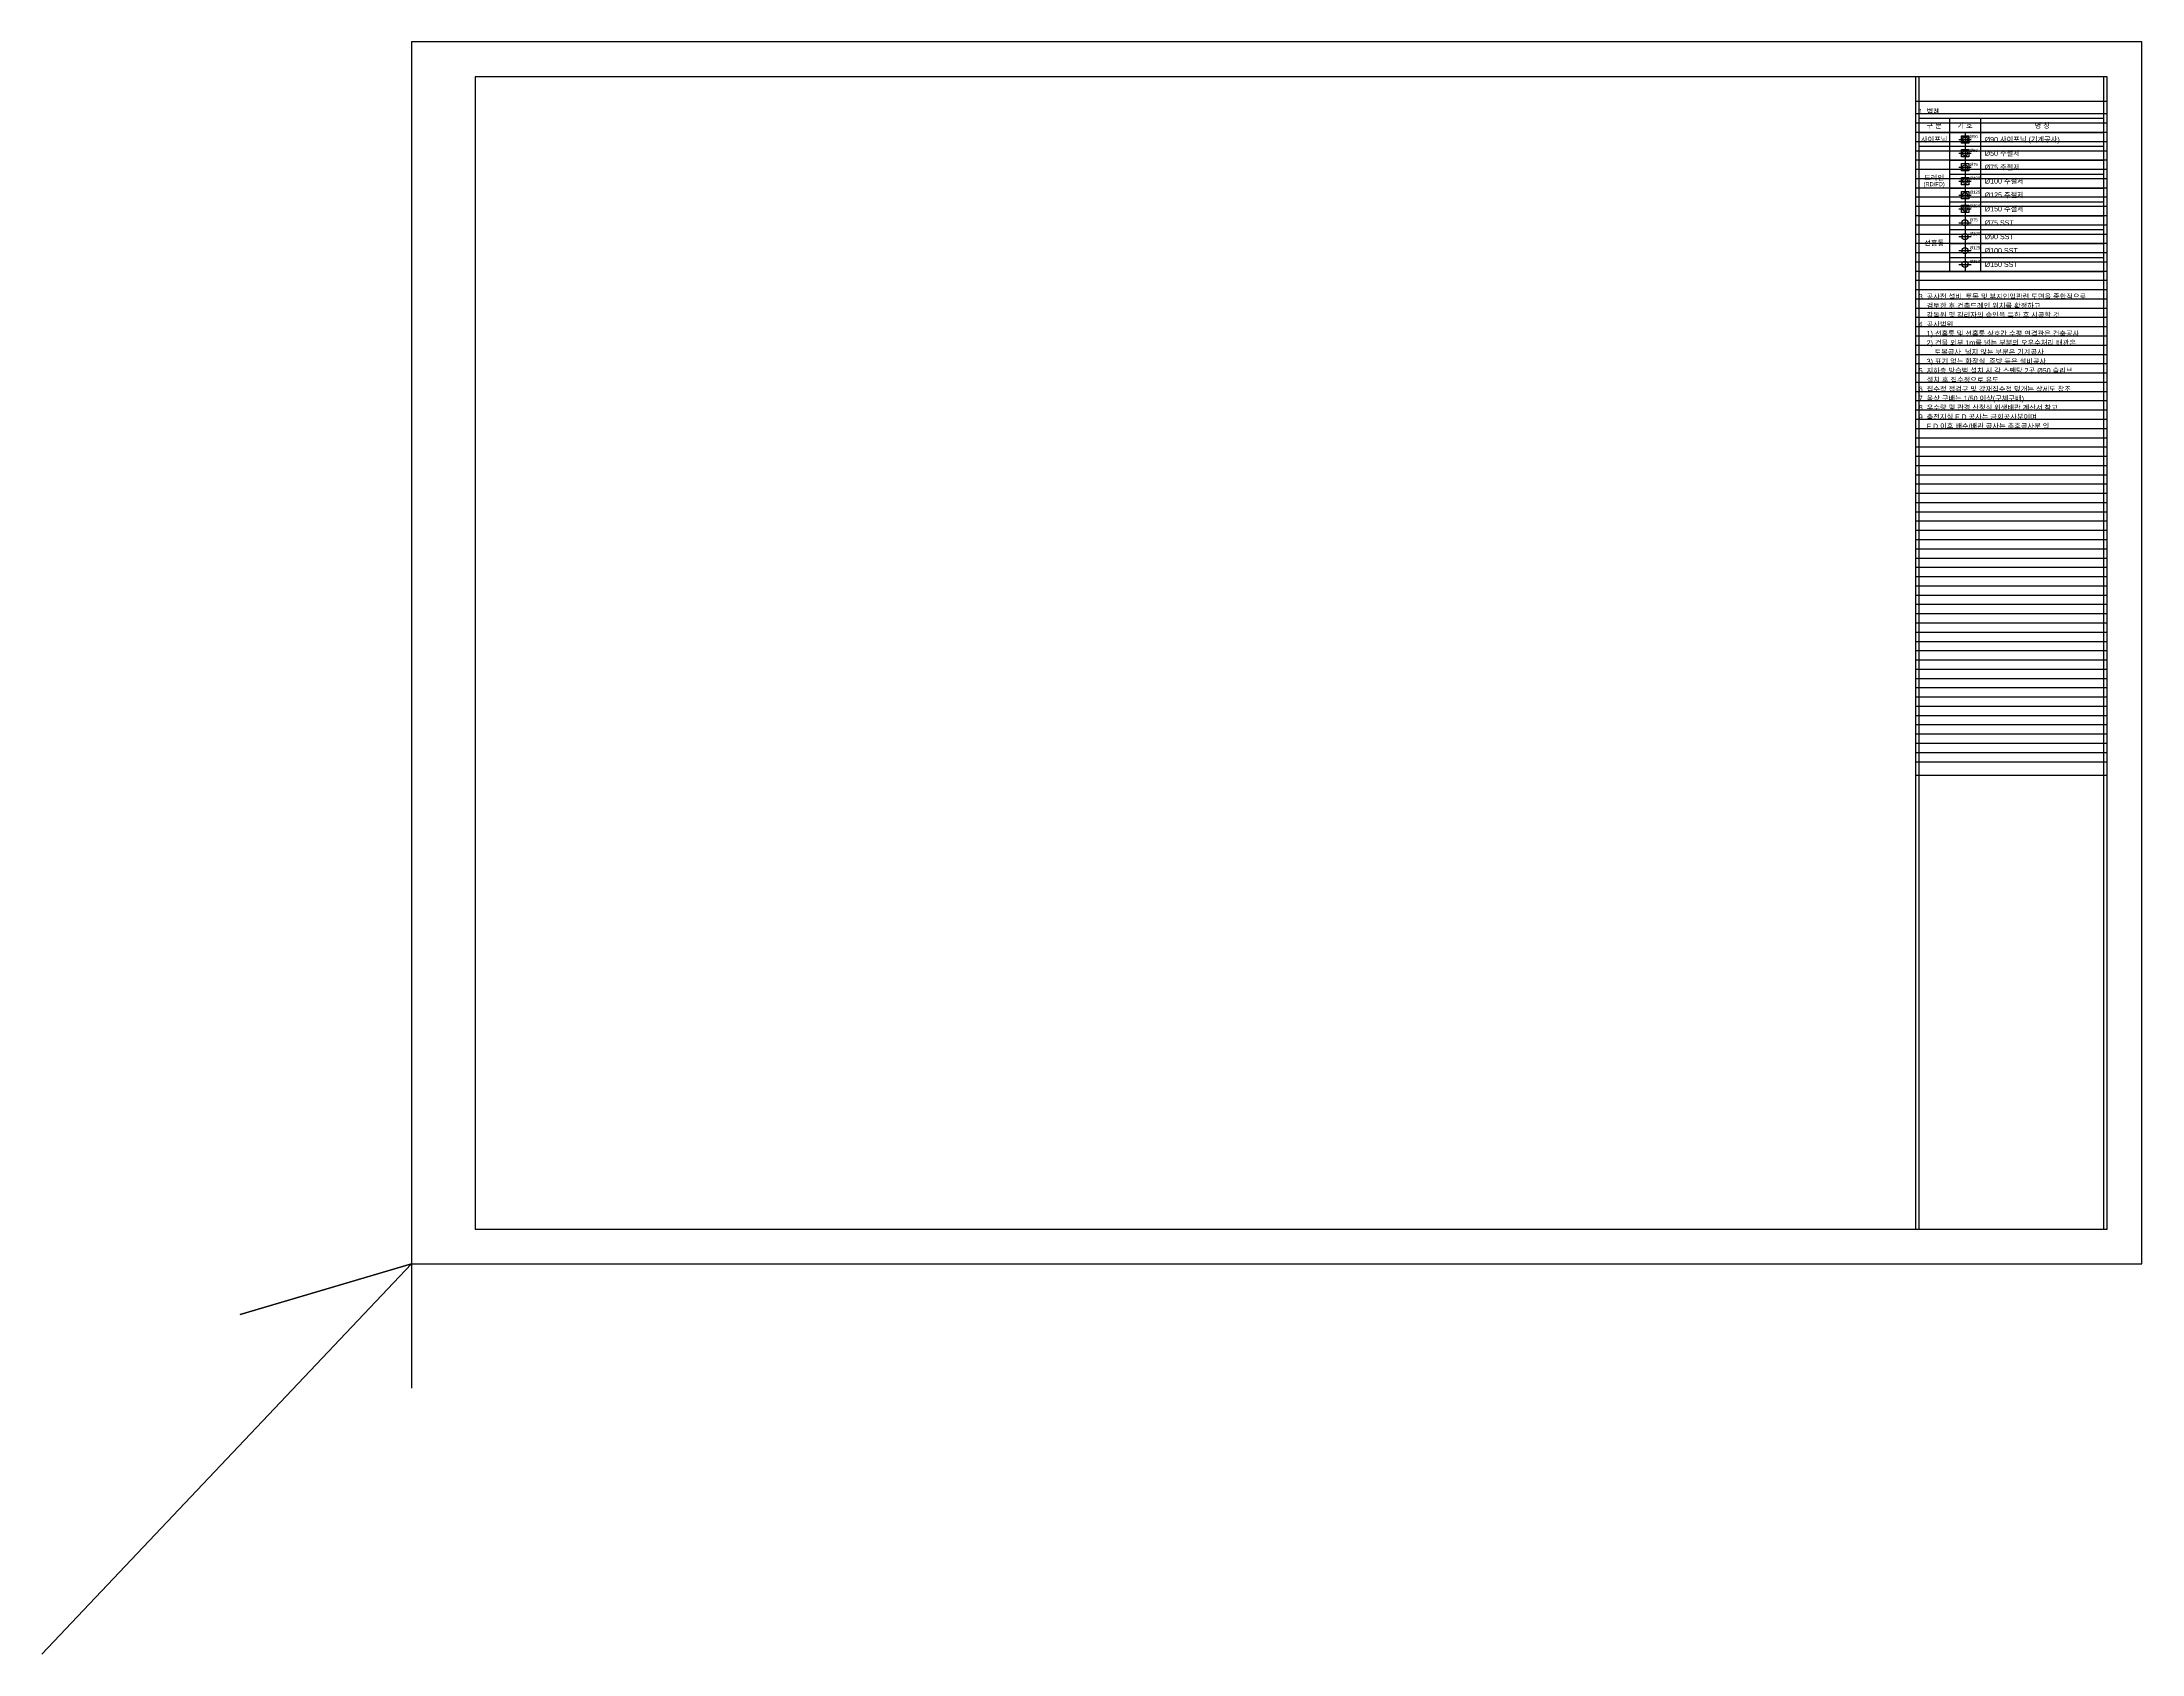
# Model space of a CAD drawing. Header units: millimetres. Extents: x -180 to 841, y -190 to 594.
import ezdxf
from ezdxf.enums import TextEntityAlignment as Align

# ---------------------------------------------------------------- set-up
doc = ezdxf.new("R2010")
doc.units = ezdxf.units.MM
for name, color, linetype in [('7', 7, 'Continuous'), ('9', 9, 'Continuous'), ('A-TEXT-NOTE', 7, 'Continuous'), ('ICON', 7, 'Continuous')]:
    doc.layers.add(name, color=color, linetype=linetype)
doc.layers.add('NOPLOT', color=193, linetype='Continuous', plot=False)
doc.styles.add('Gtx', font='')
doc.styles.get('Gtx').set_extended_font_data('Dotum')

# ---------------------------------------------------------------- blocks, each defined once
blk = doc.blocks.new('NOTE')
at = {"layer": 'NOPLOT'}
blk.add_line((732.5, 577), (732.5, 17), dxfattribs=at)
for points in [[(822.5, 17), (822.5, 577)], [(824, 565), (731, 565)], [(824, 559), (731, 559)], [(824, 554.5), (731, 554.5)], [(824, 550), (731, 550)], [(824, 545.5), (731, 545.5)], [(824, 541), (731, 541)], [(824, 536.5), (731, 536.5)], [(824, 532), (731, 532)], [(824, 527.5), (731, 527.5)], [(824, 523), (731, 523)], [(824, 518.5), (731, 518.5)], [(824, 514), (731, 514)], [(824, 509.5), (731, 509.5)], [(824, 505), (731, 505)], [(824, 500.5), (731, 500.5)], [(824, 496), (731, 496)], [(824, 491.5), (731, 491.5)], [(824, 487), (731, 487)], [(824, 482.5), (731, 482.5)], [(824, 478), (731, 478)], [(824, 473.5), (731, 473.5)], [(824, 469), (731, 469)], [(824, 464.5), (731, 464.5)], [(824, 460), (731, 460)], [(824, 455.5), (731, 455.5)], [(824, 451), (731, 451)], [(824, 446.5), (731, 446.5)], [(824, 442), (731, 442)], [(824, 437.5), (731, 437.5)], [(824, 433), (731, 433)], [(824, 428.5), (731, 428.5)], [(824, 424), (731, 424)], [(824, 419.5), (731, 419.5)], [(824, 415), (731, 415)], [(824, 410.5), (731, 410.5)], [(824, 406), (731, 406)], [(824, 401.5), (731, 401.5)], [(824, 397), (731, 397)], [(824, 392.5), (731, 392.5)], [(824, 388), (731, 388)], [(824, 383.5), (731, 383.5)], [(824, 379), (731, 379)], [(824, 374.5), (731, 374.5)], [(824, 370), (731, 370)], [(824, 365.5), (731, 365.5)], [(824, 361), (731, 361)], [(824, 356.5), (731, 356.5)], [(824, 352), (731, 352)], [(824, 347.5), (731, 347.5)], [(824, 343), (731, 343)], [(824, 338.5), (731, 338.5)], [(824, 334), (731, 334)], [(824, 329.5), (731, 329.5)], [(824, 325), (731, 325)], [(824, 320.5), (731, 320.5)], [(824, 316), (731, 316)], [(824, 311.5), (731, 311.5)], [(824, 307), (731, 307)], [(824, 302.5), (731, 302.5)], [(824, 298), (731, 298)], [(824, 293.5), (731, 293.5)], [(824, 289), (731, 289)], [(824, 284.5), (731, 284.5)], [(824, 280), (731, 280)], [(824, 275.5), (731, 275.5)], [(824, 271), (731, 271)], [(824, 266.5), (731, 266.5)], [(824, 262), (731, 262)], [(824, 257.5), (731, 257.5)], [(824, 253), (731, 253)], [(824, 248.5), (731, 248.5)], [(824, 244), (731, 244)], [(824, 237.5), (731, 237.5)]]:
    blk.add_lwpolyline(points, dxfattribs=at)
blk = doc.blocks.new('우배수 사이포닉')
at = {"color": 1}
for p, q in [((752, 546.6), (758, 546.6)), ((755, 549.6), (755, 543.6))]:
    blk.add_line(p, q, dxfattribs=at)
at = {"color": 6, "lineweight": -3}
for points in [[(753.2, 548.4), (756.8, 548.4), (756.8, 544.8), (753.2, 544.8)], [(753.5, 548.1), (756.5, 548.1), (756.5, 545.1), (753.5, 545.1)]]:
    blk.add_lwpolyline(points, close=True, dxfattribs=at)
blk.add_circle((755, 546.6), 1.2, dxfattribs=at)
blk = doc.blocks.new('우배수 드레인')
at = {"color": 1}
for p, q in [((755, 542.9), (755, 536.9)), ((752, 539.9), (758, 539.9))]:
    blk.add_line(p, q, dxfattribs=at)
at = {"color": 6, "lineweight": -3}
blk.add_lwpolyline([(753.2, 541.7), (756.8, 541.7), (756.8, 538.1), (753.2, 538.1)], close=True, dxfattribs=at)
blk.add_circle((755, 539.9), 1.2, dxfattribs=at)
blk = doc.blocks.new('우배수 선홈통')
at = {"color": 1}
for p, q in [((752, 526.4), (758, 526.4)), ((755, 529.4), (755, 523.4))]:
    blk.add_line(p, q, dxfattribs=at)
at = {"color": 6, "lineweight": -3}
blk.add_circle((755, 526.4), 1.5, dxfattribs=at)

msp = doc.modelspace()

# ---------------------------------------------------------------- linework, layer by layer
at = {"layer": '7'}
for points in [[(822.5, 556.8), (732.5, 556.8), (732.5, 482.5), (822.5, 482.5), (822.5, 556.8)], [(732.5, 550), (822.5, 550)], [(732.5, 543.3), (822.5, 543.3)], [(732.5, 509.5), (822.5, 509.5)]]:
    msp.add_lwpolyline(points, dxfattribs=at)
at = {"layer": '9'}
for points in [[(747.5, 556.8), (747.5, 482.5)], [(762.5, 556.8), (762.5, 482.5)], [(747.5, 536.5), (822.5, 536.5)], [(747.5, 529.8), (822.5, 529.8)], [(747.5, 523), (822.5, 523)], [(747.5, 516.3), (822.5, 516.3)], [(747.5, 502.8), (822.5, 502.8)], [(747.5, 496), (822.5, 496)], [(747.5, 489.3), (822.5, 489.3)]]:
    msp.add_lwpolyline(points, dxfattribs=at)
at = {"layer": 'NOPLOT'}
msp.add_line((731, 577), (731, 17), dxfattribs=at)
for points in [[(0, 0), (841, 0), (841, 594), (0, 594)], [(31, 17), (824, 17), (824, 577), (31, 577)]]:
    msp.add_lwpolyline(points, close=True, dxfattribs=at)
msp.add_lwpolyline([(-179.6, -189.6), (0, 0), (-83.3, -24.5), (0, 0), (0, -60.4)], dxfattribs=at)

# ---------------------------------------------------------------- block references
at = {"layer": 'ICON'}
for name, p in [('우배수 사이포닉', (0, 0)), ('우배수 드레인', (0, 0)), ('우배수 드레인', (0, -6.8)), ('우배수 드레인', (0, -13.5)), ('우배수 드레인', (0, -20.3)), ('우배수 드레인', (0, -27)), ('우배수 선홈통', (0, -20.3)), ('우배수 선홈통', (0, -27)), ('우배수 선홈통', (0, -33.8)), ('우배수 선홈통', (0, -40.5))]:
    msp.add_blockref(name, p, dxfattribs=at)
at = {"layer": 'NOPLOT'}
msp.add_blockref('NOTE', (0, 0), dxfattribs=at)

# ---------------------------------------------------------------- texts
at = {"layer": 'A-TEXT-NOTE', "style": 'Gtx'}
for s, p in [('1. 범례', (732.5, 559)), ('3. 공사전 설비, 토목 및 부지인입관련 도면을 종합적으로', (732.5, 469)), ('    검토한 후 건축드레인 위치를 확정하고', (732.5, 464.5)), ('    감독원 및 감리자의 승인을 득한 후 시공할 것.', (732.5, 460)), ('4. 공사범위', (732.5, 455.5)), ('    2) 건물 외부 1m를 넘는 부분의 오우수처리 배관은', (732.5, 446.5)), ('    1) 선홈통 및 선홈통 상호간 수평 연결관은 건축공사', (732.5, 451)), ('    3) 표기 없는 화장실, 주방 등은 설비공사', (732.5, 437.5)), ('        토목공사, 넘지 않는 부분은 기계공사', (732.5, 442)), ('5. 지하층 방습벽 설치 시 각 스팬당 2곳 Ø50 슬리브', (732.5, 433)), ('    설치 후 집수정으로 유도.', (732.5, 428.5)), ('6. 집수정 점검구 및 강재집수정 덮개는 상세도 참조.', (732.5, 424)), ('7. 옥상 구배는 1/50 이상(구체구배)', (732.5, 419.5)), ('8. 우수량 및 관경 산정식 위생배관 계산서 참고.', (732.5, 415)), ('9. 축전지실 F.D 공사는 금회공사분이며,', (732.5, 410.5)), ('    F.D 이후 배수/배관 공사는 추후공사분 임.', (732.5, 406))]:
    msp.add_text(s, height=2.5, dxfattribs=at).set_placement(p)
for s, height, p in [('구 분', 2.5, (740, 553.4)), ('기 호', 2.5, (755, 553.4)), ('명 칭', 2.5, (792.5, 553.4)), ('사이포닉', 2.5, (740, 546.6)), ('(RD/FD)', 2, (740, 524.9)), ('드레인', 2.5, (740, 528)), ('선홈통', 2.5, (740, 496.3))]:
    msp.add_text(s, height=height, dxfattribs=at).set_placement(p, align=Align.MIDDLE_CENTER)
for s, p in [('Ø90 사이포닉 (기계공사)', (764.5, 546.6)), ('Ø50 주철제', (764.5, 539.9)), ('Ø75 주철제', (764.5, 533.1)), ('Ø100 주철제', (764.5, 526.4)), ('Ø125 주철제', (764.5, 519.6)), ('Ø150 주철제', (764.5, 512.9)), ('Ø75 SST', (764.5, 506.1)), ('Ø90 SST', (764.5, 499.4)), ('Ø100 SST', (764.5, 492.6)), ('Ø150 SST', (764.5, 485.9))]:
    msp.add_text(s, height=2.5, dxfattribs=at).set_placement(p, align=Align.MIDDLE_LEFT)
at = {"layer": 'ICON', "style": 'Gtx'}
for s, p in [('Ø90', (757.3, 546.8)), ('Ø50', (757.3, 540.1)), ('Ø75', (757.3, 533.3)), ('Ø100', (757.3, 526.6)), ('Ø125', (757.3, 519.8)), ('Ø150', (757.3, 513.1)), ('Ø75', (757.3, 506.3)), ('Ø100', (757.3, 499.6)), ('Ø125', (757.3, 492.8)), ('Ø150', (757.3, 486.1))]:
    msp.add_text(s, height=1.5, dxfattribs=at).set_placement(p, align=Align.BOTTOM_LEFT)

doc.saveas('drawing.dxf')
